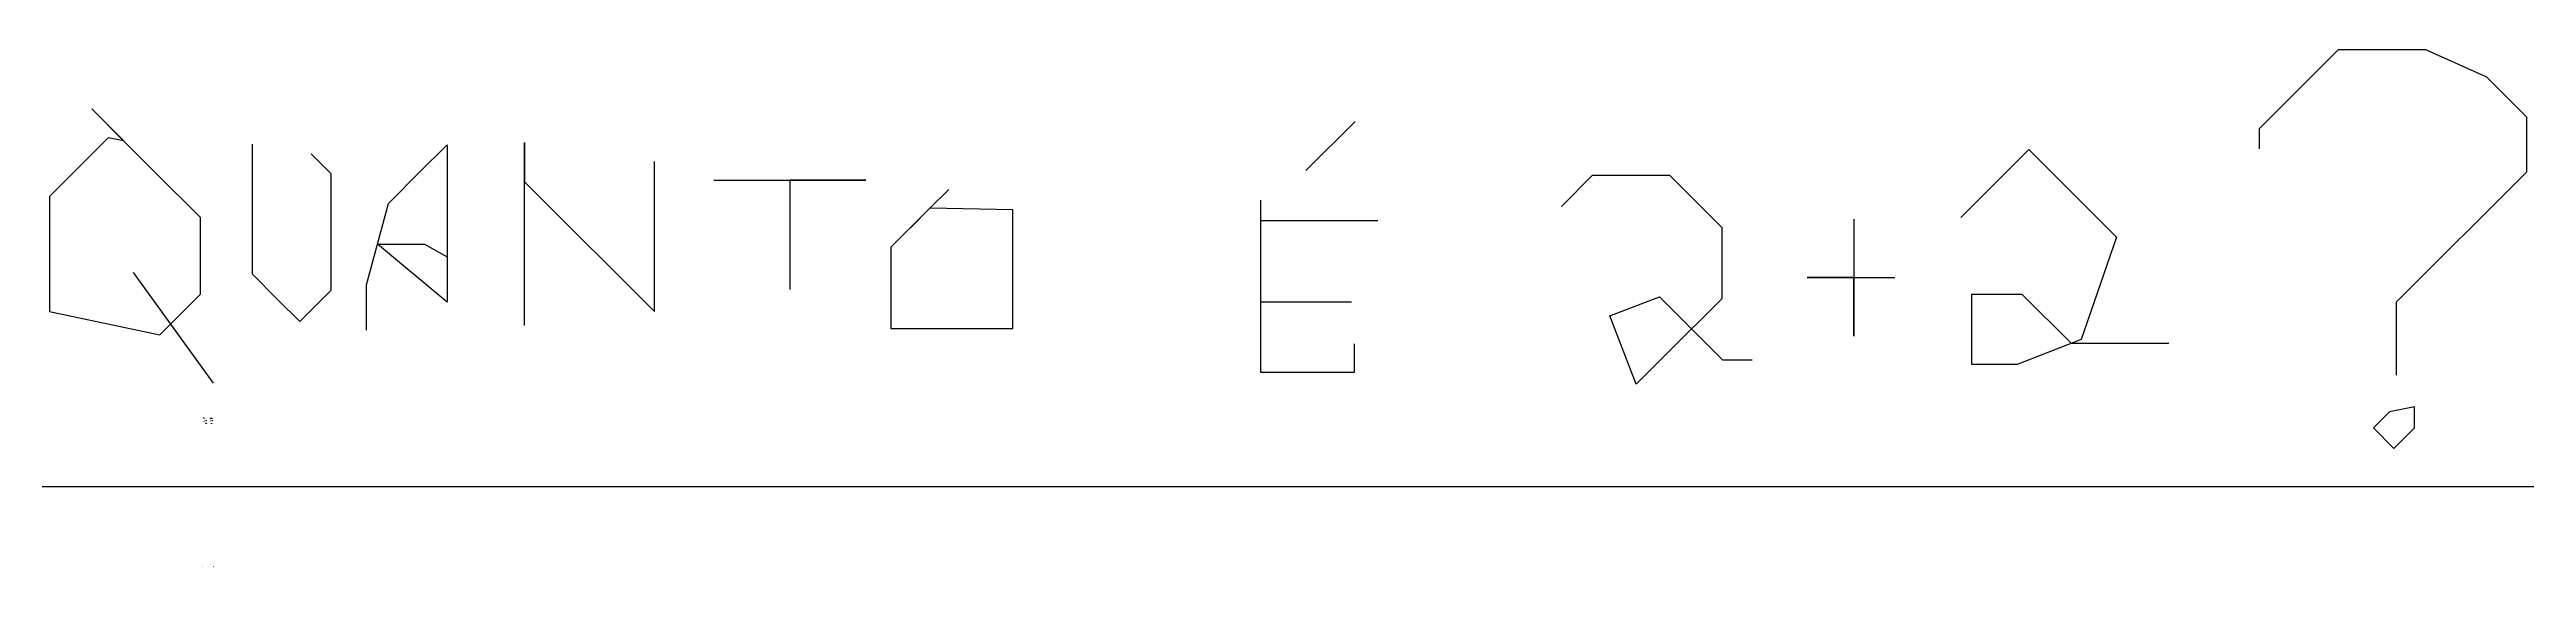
# Model space of a CAD drawing. Extents: x 0 to 100000, y -85 to 450.
# Drawn here: x 568 to 3115, y -85 to 450 of the extents above; entities that cross this region are included whole.
import ezdxf
from ezdxf import colors
from ezdxf.entities.mleader import LeaderData, LeaderLine
from ezdxf.math import Vec2, Vec3

# ---------------------------------------------------------------- set-up
doc = ezdxf.new("R2010")
doc.units = 0
doc.layers.get('0').update_dxf_attribs({"linetype": 'CONTINUOUS'})
for name, color, linetype in [('ARQ-CONSTRUIR', 10, 'CONTINUOUS'), ('GRF-TXT2', 2, 'CONTINUOUS'), ('LINHA_TESTE', 5, 'Continuous')]:
    doc.layers.add(name, color=color, linetype=linetype)
doc.styles.add('RSA02', font='romans', dxfattribs={"height": 0.1, "bigfont": 'ACEN.SHX'})
doc.styles.add('T1', font='romans.shx', dxfattribs={"height": 0.1, "bigfont": 'ACEN.shx'})

# ---------------------------------------------------------------- blocks, each defined once
blk = doc.blocks.new('_DOT')
at = {"color": 0, "linetype": 'ByBlock'}
blk.add_line((-0.5, 0), (-1, 0), dxfattribs=at)
at = {"color": 0, "linetype": 'ByBlock', "const_width": 0.5}
blk.add_lwpolyline([(-0.25, 0, 1), (0.25, 0, 1)], format="xyb", close=True, dxfattribs=at)

msp = doc.modelspace()

# ---------------------------------------------------------------- linework, layer by layer
at = {"layer": 'ARQ-CONSTRUIR'}
for points in [[(2840.3, 347.7), (2840.3, 368.6), (2921.5, 449.8), (3010.8, 449.8), (3073.6, 421.7), (3114.6, 380.6), (3114.6, 323.6), (2980.7, 189.7), (2980.7, 189.7), (2980.7, 114.6)], [(628.7, 358.8), (568.4, 298.5), (568.4, 235), (568.4, 180.3), (681.8, 156.2), (723.6, 198.1), (723.6, 276.8), (677, 323.4), (611.8, 388.6), (644.4, 356), (628.7, 358.8)], [(1859.9, 325.3), (1910.6, 375.9)], [(776.7, 352.4), (776.7, 294.5), (776.7, 262.3), (776.7, 218.9), (803.2, 192.4), (825.8, 169.9), (857.9, 202.1), (857.9, 272), (857.9, 321.8), (857.9, 321.8), (837.4, 342.3)], [(894.1, 161.1), (894.1, 207.7), (916.7, 291.3), (948.8, 323.5), (977, 351.6), (977, 318.6), (977, 236.6), (977, 190), (905.4, 249.5), (953.7, 249.5), (977, 236.6), (977, 236.6)], [(1056.6, 165.9), (1056.6, 182), (1056.6, 251.1), (1056.6, 313.8), (1056.6, 354), (1056.6, 313.8), (1108.1, 262.3), (1146.7, 223.7), (1190.1, 180.3), (1190.1, 180.3), (1190.1, 334.7), (1190.1, 334.7)], [(2533, 277), (2556.3, 300.3), (2603, 346.9), (2656.1, 293.8), (2693, 256.8), (2656.9, 151.5), (2590.9, 125.8), (2544.3, 125.8), (2544.3, 198.2), (2595.7, 198.2), (2646.4, 147.5), (2668.7, 147.5), (2721.2, 147.5), (2747, 147.5)], [(1251.3, 315.4), (1407.4, 315.4), (1329.4, 315.4), (1329.4, 202.9)], [(1492.7, 305.8), (1473.4, 286.5), (1433.2, 246.3), (1433.2, 162.7), (1499.1, 162.7), (1558.6, 162.7), (1558.6, 284.9), (1473.4, 286.5), (1453.3, 266.4)], [(2122.5, 288.2), (2154.6, 320.4), (2233.5, 320.4), (2287.4, 266.5), (2287.4, 193.4), (2230.7, 136.7), (2199.3, 105.3), (2172.4, 175.7), (2223.4, 195.2), (2256.3, 162.3), (2256.3, 162.3), (2288.1, 130.5), (2318.8, 130.5)], [(1813.3, 294.7), (1813.3, 190.2), (1813.3, 146.8), (1813.3, 117.8), (1874.4, 117.8), (1909.8, 117.8), (1909.8, 117.8), (1909.8, 146.8)], [(1813.3, 294.7), (1813.3, 273.8), (1933.9, 273.8)], [(2423.3, 275.4), (2423.3, 154.8), (2423.3, 215.1), (2375.1, 215.1), (2465.2, 215.1)], [(654.4, 220.5), (736.5, 106.4)], [(1813.3, 190.2), (1869.6, 190.2), (1906.6, 190.2)], [(2973.9, 77), (2957.3, 60.4), (2957.3, 60.4), (2978.4, 39.2), (2999.6, 60.4), (2999.6, 82), (2973.9, 77)]]:
    msp.add_lwpolyline(points, dxfattribs=at)
at = {"layer": 'LINHA_TESTE'}
msp.add_line((0, 0), (100000, 0), dxfattribs=at)

# ---------------------------------------------------------------- texts
at = {"layer": 'GRF-TXT2', "style": 'RSA02'}
for s, p in [('calha', (726.6, 71, 0)), (' FORRO GESSO', (727, 67.4, 0)), (' FORRO GESSO', (727, 70.3, 0)), ('VIGA', (727.1, 67.1, 0)), ('MODULAR', (733.4, 70.4, 0)), ('VIGA', (733.4, 69.9, 0)), (' FORRO GESSO', (734.4, 70.3, 0)), ('calha', (737.6, 71.1, 0)), ('calha', (725.7, -82.2)), ('calha', (736.7, -82.1))]:
    msp.add_text(s, height=0.1, dxfattribs=at).set_placement(p)
at = {"layer": 'GRF-TXT2', "char_height": 0.15, "width": 1.58, "attachment_point": 5, "style": 'T1'}
for s, insert in [('{\\H0.75x;\\C2;PLATAFORMA DE ATENDIMENTO}', (729.4, 65.1, 0)), ('{\\H0.75x;\\C2;SUPORTE}', (729.4, 67.9, 0)), ('{\\H0.75x;\\C2;CIRC.}', (733.6, 67.8, 0)), ('{\\H0.75x;\\C2;HALL DE PÚBLICO}', (734.9, 65, 0)), ('{\\H0.75x;\\C2;WC FEM.}', (735.6, 67.9, 0))]:
    msp.add_mtext(s, dxfattribs=dict(at, insert=insert))

# ---------------------------------------------------------------- leaders
at = {"layer": 'GRF-TXT2'}
ml = msp.add_multileader_mtext('Standard', dxfattribs=at)
ml.set_content('{\\C2;SAIA}', color=256, style='T1')
ml.set_leader_properties()
ml.set_arrow_properties(name='DOT')
ml.build(insert=Vec2(0, 0))
ml.multileader.update_dxf_attribs({"leader_type": 0, "dogleg_length": 0.5, "arrow_head_size": 0.025})
ctx = ml.context
ctx.base_point, ctx.char_height, ctx.arrow_head_size, ctx.landing_gap_size, ctx.plane_origin = Vec3(733.4, -84.8, 0), 0.04, 0.025, 0.025, Vec3(734, -83.6, 0)
ctx.text_align_type = 2
notes = []
notes.append((ctx, [(0, (1, 1, 0), (733.6, -84.8, 0), (-1, 0), 0.0865, [(0, [(733.8, -85.2, 0)], 0, [])])]))
ctx.mtext.insert, ctx.mtext.alignment, ctx.mtext.flow_direction = Vec3(733.5, -84.8, 0), 3, 5
for ctx, leaders in notes:
    for number, flags, end, landing, length, lines in leaders:
        leader = LeaderData()
        leader.index, (leader.has_last_leader_line, leader.has_dogleg_vector, leader.attachment_direction) = number, flags
        leader.last_leader_point, leader.dogleg_vector, leader.dogleg_length = Vec3(end), Vec3(landing), length
        for number, points, colour, breaks in lines:
            line = LeaderLine()
            line.index, line.vertices, line.color, line.breaks = number, Vec3.list(points), colors.encode_raw_color(colour), breaks
            leader.lines.append(line)
        ctx.leaders.append(leader)

doc.saveas('drawing.dxf')
